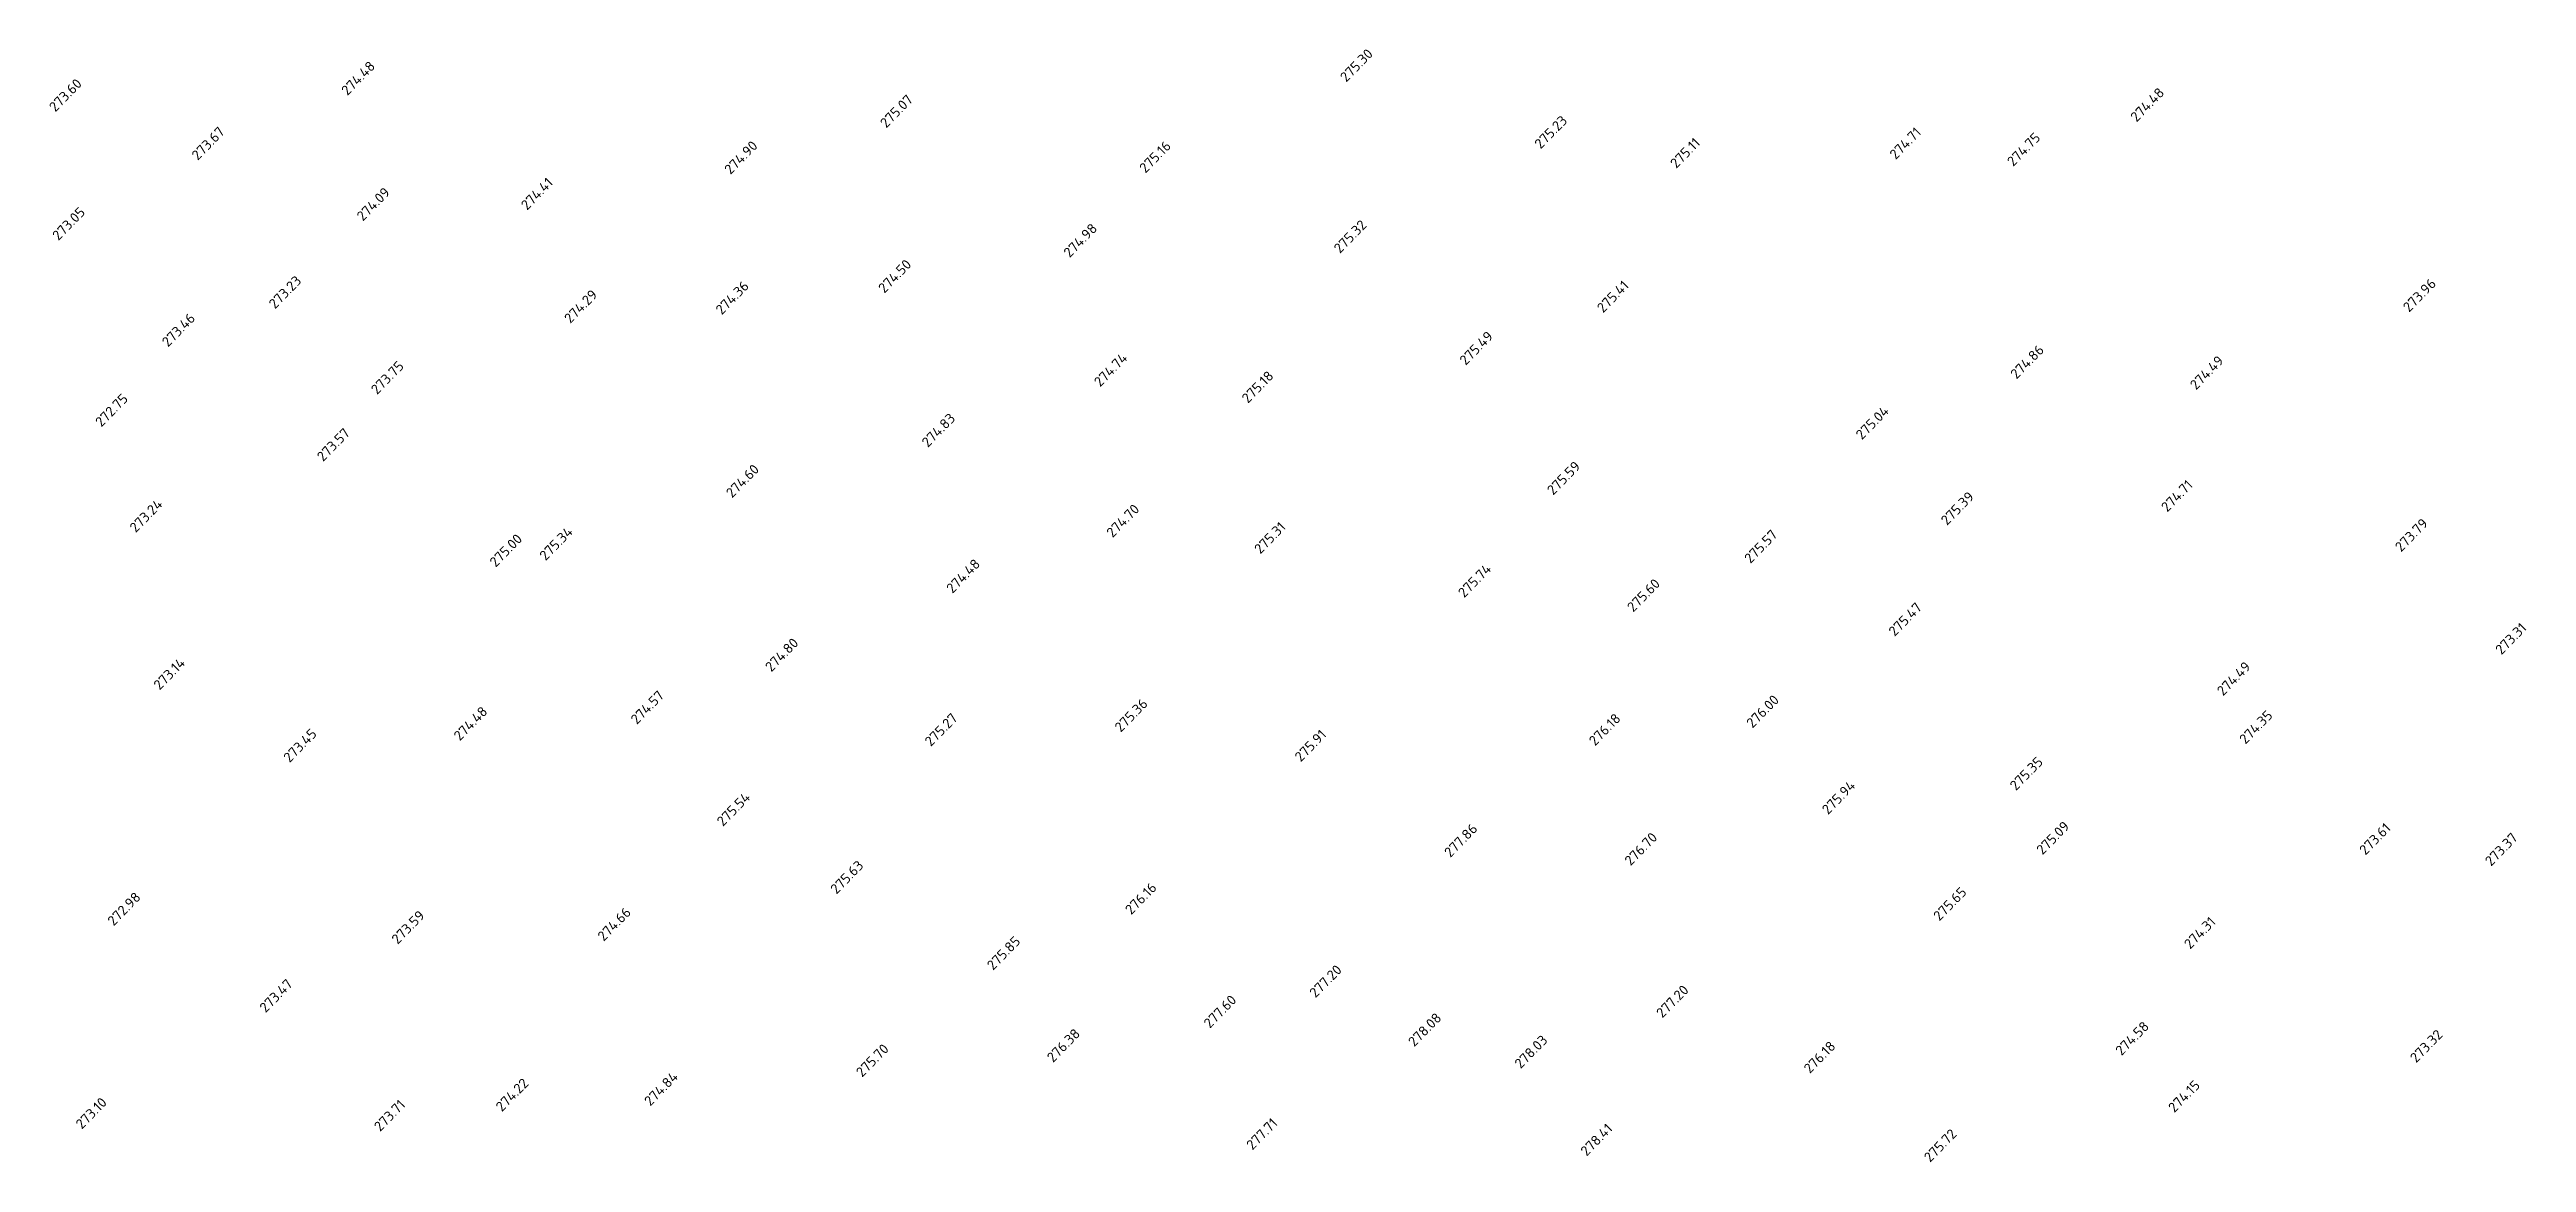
# Model space of a CAD drawing. Header units: metres. Extents: x 36952 to 37839, y 34980 to 35683.
# Drawn here: x 37091.6 to 37340.3, y 35224.8 to 35336.4 of the extents above; entities that cross this region are included whole.
import ezdxf

# ---------------------------------------------------------------- set-up
doc = ezdxf.new("R2010")
doc.units = ezdxf.units.M
doc.header["$LTSCALE"] = 5
doc.layers.add('Отметки', color=7, linetype='Continuous')
doc.styles.get("Standard").update_dxf_attribs({"font": 'simplex.shx'})

msp = doc.modelspace()

# ---------------------------------------------------------------- texts
at = {"layer": 'Отметки', "color": 7}
for s, p in [('275.30', (37221.79, 35333.11, 275.3)), ('273.60', (37092.21, 35330.12, 273.6)), ('274.48', (37121.54, 35331.77, 274.48)), ('275.07', (37175.62, 35328.51, 275.07)), ('274.48', (37301.12, 35329.11, 274.48)), ('273.67', (37106.52, 35325.27, 273.67)), ('275.23', (37241.3, 35326.41, 275.23)), ('274.71', (37276.94, 35325.35, 274.71)), ('274.90', (37159.99, 35323.84, 274.9)), ('275.16', (37201.64, 35323.99, 275.16)), ('275.11', (37254.92, 35324.46, 275.11)), ('274.75', (37288.74, 35324.65, 274.75)), ('274.41', (37139.57, 35320.27, 274.41)), ('274.09', (37123.09, 35319.16, 274.09)), ('273.05', (37092.53, 35317.22, 273.05)), ('274.98', (37194.03, 35315.5, 274.98)), ('275.32', (37221.16, 35315.93, 275.32)), ('273.23', (37114.26, 35310.36, 273.23)), ('274.50', (37175.43, 35311.94, 274.5)), ('273.96', (37328.47, 35310.03, 273.96)), ('274.29', (37143.91, 35308.9, 274.29)), ('274.36', (37159.11, 35309.77, 274.36)), ('275.41', (37247.57, 35309.96, 275.41)), ('273.46', (37103.53, 35306.54, 273.46)), ('275.49', (37233.78, 35304.7, 275.49)), ('274.86', (37289.07, 35303.32, 274.86)), ('273.75', (37124.51, 35301.77, 273.75)), ('274.74', (37197.09, 35302.53, 274.74)), ('275.18', (37211.92, 35300.89, 275.18)), ('274.49', (37307.09, 35302.23, 274.49)), ('272.75', (37096.84, 35298.51, 272.75)), ('273.57', (37119.09, 35295.04, 273.57)), ('274.83', (37179.8, 35296.47, 274.83)), ('275.04', (37273.55, 35297.23, 275.04)), ('274.60', (37160.15, 35291.39, 274.6)), ('275.59', (37242.56, 35291.67, 275.59)), ('273.24', (37100.29, 35287.91, 273.24)), ('275.39', (37282.09, 35288.64, 275.39)), ('274.71', (37304.2, 35289.97, 274.71)), ('274.70', (37198.34, 35287.41, 274.7)), ('275.31', (37213.17, 35285.77, 275.31)), ('273.79', (37327.67, 35285.97, 273.79)), ('275.00', (37136.42, 35284.45, 275)), ('275.34', (37141.43, 35285.1, 275.34)), ('275.57', (37262.36, 35284.82, 275.57)), ('274.48', (37182.27, 35281.82, 274.48)), ('275.74', (37233.63, 35281.38, 275.74)), ('275.60', (37250.6, 35279.93, 275.6)), ('275.47', (37276.84, 35277.5, 275.47)), ('273.31', (37337.74, 35275.66, 273.31)), ('274.80', (37164.08, 35273.94, 274.8)), ('273.14', (37102.69, 35272.12, 273.14)), ('274.49', (37309.8, 35271.53, 274.49)), ('274.57', (37150.59, 35268.67, 274.57)), ('275.36', (37199.16, 35267.88, 275.36)), ('276.00', (37262.57, 35268.3, 276)), ('274.48', (37132.82, 35267.02, 274.48)), ('275.27', (37180.1, 35266.45, 275.27)), ('276.18', (37246.76, 35266.52, 276.18)), ('274.35', (37312.05, 35266.68, 274.35)), ('273.45', (37115.73, 35264.84, 273.45)), ('275.91', (37217.23, 35264.91, 275.91)), ('275.35', (37289.01, 35262.03, 275.35)), ('275.54', (37159.23, 35258.44, 275.54)), ('275.94', (37270.15, 35259.62, 275.94)), ('277.86', (37232.24, 35255.32, 277.86)), ('275.09', (37291.68, 35255.58, 275.09)), ('273.61', (37324.09, 35255.56, 273.61)), ('276.70', (37250.34, 35254.49, 276.7)), ('273.37', (37336.7, 35254.45, 273.37)), ('275.63', (37170.63, 35251.64, 275.63)), ('272.98', (37098.07, 35248.45, 272.98)), ('276.16', (37200.21, 35249.58, 276.16)), ('275.65', (37281.33, 35248.95, 275.65)), ('273.59', (37126.58, 35246.61, 273.59)), ('274.66', (37147.26, 35246.91, 274.66)), ('274.31', (37306.5, 35246.13, 274.31)), ('275.85', (37186.34, 35244, 275.85)), ('277.20', (37218.71, 35241.23, 277.2)), ('273.47', (37113.33, 35239.74, 273.47)), ('277.60', (37208.1, 35238.18, 277.6)), ('277.20', (37253.52, 35239.21, 277.2)), ('278.08', (37228.62, 35236.32, 278.08)), ('274.58', (37299.61, 35235.44, 274.58)), ('275.70', (37173.2, 35233.27, 275.7)), ('276.38', (37192.36, 35234.75, 276.38)), ('278.03', (37239.3, 35234.13, 278.03)), ('276.18', (37268.33, 35233.64, 276.18)), ('273.32', (37329.18, 35234.71, 273.32)), ('274.22', (37137.04, 35229.81, 274.22)), ('274.84', (37151.94, 35230.37, 274.84)), ('274.15', (37304.91, 35229.72, 274.15)), ('273.10', (37094.88, 35228.06, 273.1)), ('273.71', (37124.82, 35227.82, 273.71)), ('277.71', (37212.38, 35225.97, 277.71)), ('278.41', (37245.92, 35225.35, 278.41)), ('275.72', (37280.39, 35224.73, 275.72))]:
    msp.add_text(s, height=1, rotation=45.4189, dxfattribs=at).set_placement(p)

doc.saveas('drawing.dxf')
